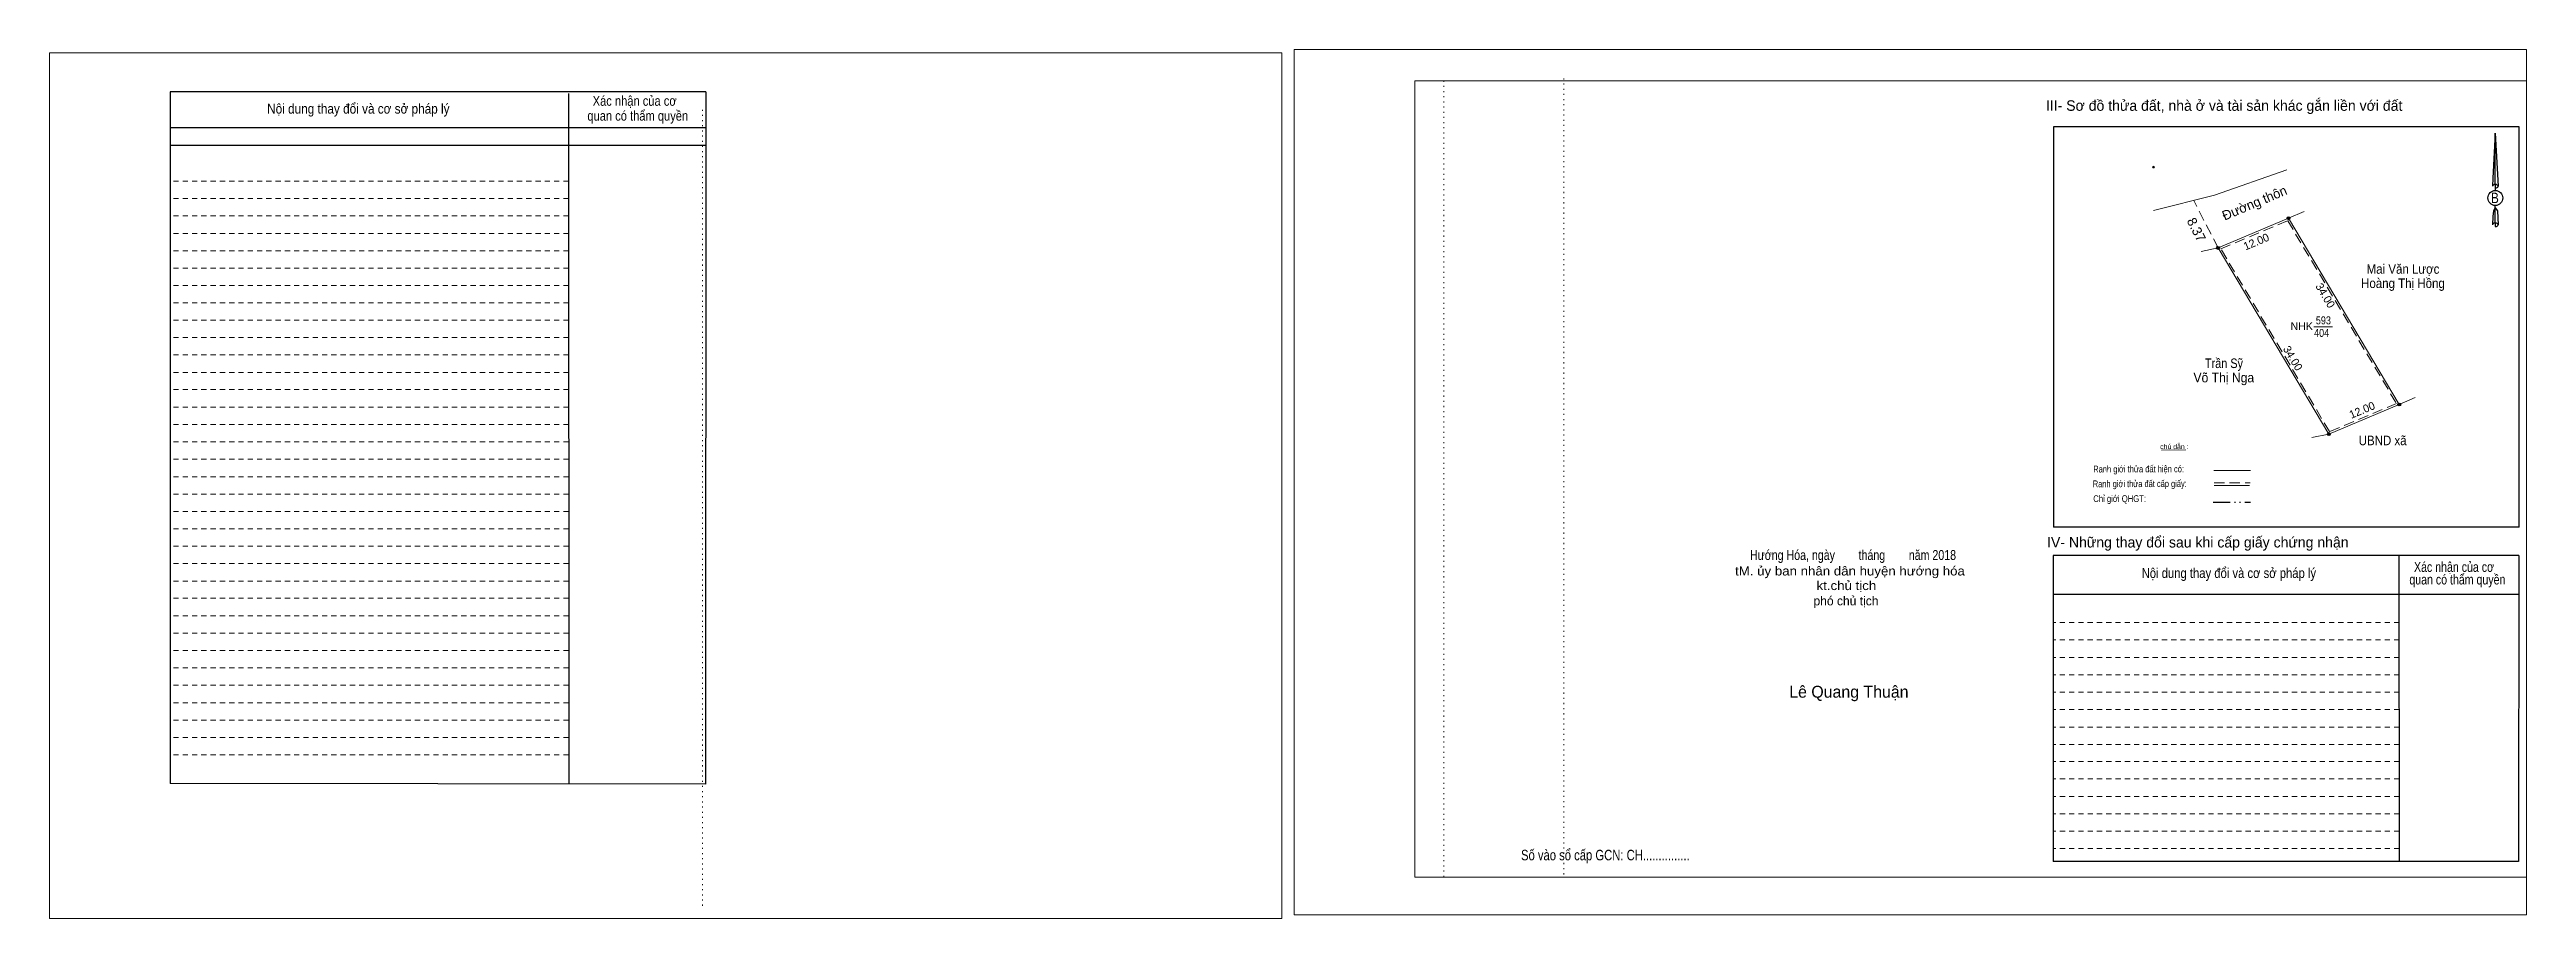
# Model space of a CAD drawing. Header units: metres. Extents: x 548271 to 548932, y 1837775 to 1837920.
# Drawn here: x 548543.1 to 548932.1, y 1837774.8 to 1837911.1 of the extents above; entities that cross this region are included whole.
import ezdxf
from ezdxf.enums import TextEntityAlignment as Align

# ---------------------------------------------------------------- set-up
doc = ezdxf.new("R2010")
doc.units = ezdxf.units.M
doc.header["$LTSCALE"] = 0.54
doc.header["$PDMODE"] = 32
doc.header["$PDSIZE"] = 0.27
for name, pattern in [('DASH_DOUBLE_DOT', [9.2, 5, -1.2, 0.3, -1.2, 0.3, -1.2]), ('DOTTED', [1.5, 0.3, -1.2]), ('MEDIUM_DASHED', [4.5, 3, -1.5]), ('SHORT_DASHED', [2.7, 1.5, -1.2])]:
    doc.linetypes.add(name, pattern=pattern)
for name, color, linetype, lineweight in [('18', 7, 'Continuous', 25), ('28', 7, 'SHORT_DASHED', 13), ('3', 7, 'Continuous', 13), ('5', 7, 'DASH_DOUBLE_DOT', 25), ('55', 7, 'Continuous', 13), ('7', 7, 'Continuous', 13), ('8', 7, 'Continuous', 13)]:
    doc.layers.add(name, color=color, linetype=linetype, lineweight=lineweight)

msp = doc.modelspace()

# ---------------------------------------------------------------- texts
at = {"layer": '18'}
for s, height, width, p in [('B', 1.629, 0.85, (548927.115, 1837887.01)), ('tM. ủy ban nhân dân huyện hướng hóa', 1.415, 1.1, (548825.83, 1837828.57)), ('Hướng Hóa, ngày        tháng        năm 2018', 1.56, 0.8, (548826.31, 1837831)), ('kt.chủ tịch', 1.415, 1.1, (548825.27, 1837826.28)), ('Số vào sổ cấp GCN: CH...............', 1.65, 0.8, (548787.415, 1837783.87))]:
    msp.add_text(s, height=height, dxfattribs=dict(at, width=width)).set_placement(p, align=Align.CENTER)
for s, height, p in [('phó chủ tịch', 1.415, (548825.205, 1837823.88)), ('Lê Quang Thuận', 1.867, (548825.66, 1837809.39))]:
    msp.add_text(s, height=height, dxfattribs=at).set_placement(p, align=Align.CENTER)
at = {"layer": '28'}
for s, height, width, p in [('Xác nhận của cơ', 1.537, 0.85, (548634.97, 1837902.28)), ('Xác nhận của cơ', 1.537, 0.85, (548634.97, 1837902.28)), ('Nội dung thay đổi và cơ sở pháp lý', 1.537, 0.9, (548591.575, 1837901.05)), ('Nội dung thay đổi và cơ sở pháp lý', 1.537, 0.9, (548591.575, 1837901.05)), (' quan có thẩm quyền', 1.537, 0.85, (548635.215, 1837899.94)), (' quan có thẩm quyền', 1.537, 0.85, (548635.215, 1837899.94)), ('Nội dung thay đổi và cơ sở pháp lý', 1.556, 0.85, (548885.335, 1837828.17)), ('Xác nhận của cơ', 1.556, 0.8, (548920.69, 1837829.13)), (' quan có thẩm quyền', 1.556, 0.8, (548920.99, 1837827.16))]:
    msp.add_text(s, height=height, dxfattribs=dict(at, width=width)).set_placement(p, align=Align.CENTER)
for s, p in [('III- Sơ đồ thửa đất, nhà ở và tài sản khác gắn liền với đất', (548884.595, 1837901.49)), ('IV- Những thay đổi sau khi cấp giấy chứng nhận', (548880.46, 1837832.96))]:
    msp.add_text(s, height=1.65, dxfattribs=at).set_placement(p, align=Align.CENTER)
at = {"layer": '55'}
for s, height, width, p in [('Ranh giới thửa đất hiện có:', 1.065, 0.8, (548871.1587, 1837844.7465)), ('Ranh giới thửa đất cấp giấy:', 1.06, 0.8, (548871.3437, 1837842.4371)), ('Chỉ giới QHGT:', 1.06, 0.85, (548868.1837, 1837840.0998))]:
    msp.add_text(s, height=height, rotation=0.135, dxfattribs=dict(at, width=width)).set_placement(p, align=Align.CENTER)
at = {"layer": '7'}
msp.add_text('chú dẫn :', height=0.7841, rotation=359.974, dxfattribs=at).set_placement((548876.7748, 1837848.3989), align=Align.CENTER)
at = {"layer": '8'}
for s, rotation, p in [('Đường thôn', 22.804, (548884.67, 1837884.25)), ('8.37', 297.137, (548878.67, 1837884.23))]:
    msp.add_text(s, height=1.5, rotation=rotation, dxfattribs=at).set_placement(p)
for s, rotation, p in [('12.00', 22.804, (548889.8728, 1837880.3742)), ('34.00', 300.773, (548899.9467, 1837872.1848)), ('34.00', 300.767, (548894.8464, 1837862.3447)), ('12.00', 22.741, (548906.4934, 1837853.952))]:
    msp.add_text(s, height=1.25, rotation=rotation, dxfattribs=at).set_placement(p, align=Align.CENTER)
for s, height, width, p in [('Mai Văn Lược', 1.5, 0.9, (548912.68, 1837875.92)), ('Hoàng Thị Hồng', 1.5, 0.9, (548912.675, 1837873.68)), ('593', 1.25, 0.85, (548900.175, 1837867.98)), ('404', 1.25, 0.85, (548899.9, 1837866.01)), ('Trần Sỹ', 1.5, 0.85, (548884.565, 1837861.12)), ('Võ Thị Nga', 1.5, 0.95, (548884.54, 1837858.88)), ('UBND xã', 1.5, 0.9, (548909.485, 1837849.01))]:
    msp.add_text(s, height=height, dxfattribs=dict(at, width=width)).set_placement(p, align=Align.CENTER)
msp.add_text('NHK', height=1.25, dxfattribs=at).set_placement((548896.785, 1837867.07), align=Align.CENTER)

# ---------------------------------------------------------------- hatches: boundary and pattern name
at = {"layer": '8'}
for points in [[(548894.9257, 1837884.62, 1), (548894.4743, 1837884.62, 1)], [(548883.8657, 1837879.97, 1), (548883.4143, 1837879.97, 1)], [(548912.3257, 1837855.4, 1), (548911.8743, 1837855.4, 1)], [(548901.2557, 1837850.76, 1), (548900.8043, 1837850.76, 1)], [(548901.2557, 1837850.76, 1), (548900.8043, 1837850.76, 1)]]:
    msp.add_hatch(color=256, dxfattribs=at).paths.add_polyline_path(points)

# ---------------------------------------------------------------- linework, layer by layer
at = {"layer": '18'}
for p, q in [((548927.17, 1837898), (548927.62, 1837889.67)), ((548927.17, 1837898), (548927.62, 1837889.67)), ((548927.17, 1837898), (548927.62, 1837889.67)), ((548926.81, 1837890.94), (548926.76, 1837889.68)), ((548927.17, 1837889.91), (548927.17, 1837889.61)), ((548927.17, 1837889.61), (548927.17, 1837889.38)), ((548927.17, 1837889.38), (548927.17, 1837889.05)), ((548927.17, 1837889.38), (548927.17, 1837889.05)), ((548927.17, 1837889.38), (548927.17, 1837889.05)), ((548927.62, 1837889.67), (548927.62, 1837889.68)), ((548927.17, 1837886.24), (548927.17, 1837886.6)), ((548927.17, 1837886.24), (548927.17, 1837886.6)), ((548927.17, 1837886.24), (548927.17, 1837886.6)), ((548927.17, 1837886.24), (548927.5, 1837885.78)), ((548927.17, 1837886.24), (548927.5, 1837885.78)), ((548927.17, 1837886.24), (548927.5, 1837885.78)), ((548927.5, 1837885.78), (548927.62, 1837883.6)), ((548927.5, 1837885.78), (548927.62, 1837883.6)), ((548927.5, 1837885.78), (548927.62, 1837883.6)), ((548927.17, 1837883.88), (548927.17, 1837883.56)), ((548927.17, 1837883.56), (548927.17, 1837883.31)), ((548927.62, 1837883.6), (548927.62, 1837883.61))]:
    msp.add_line(p, q, dxfattribs=at)
for points in [[(548927.17, 1837889.91), (548927.17, 1837898), (548926.81, 1837890.94)], [(548927.17, 1837883.88), (548927.17, 1837886.24), (548926.9, 1837885.78), (548926.81, 1837884.9), (548926.76, 1837883.61)]]:
    msp.add_lwpolyline(points, dxfattribs=at)
msp.add_ellipse((548927.187, 1837887.8118), major_axis=(0, 1.1864), ratio=0.983453, dxfattribs=at)
for centre, start_param, end_param in [((548927.1874, 1837889.64), 1.57079633, 3.07445202), ((548927.1874, 1837889.64), 0.06714063, 1.57079633), ((548927.1874, 1837889.64), 4.71238898, 6.28318531), ((548927.1874, 1837883.5847), 2.49106941, 3.07427841), ((548927.1874, 1837883.5847), 1.57079633, 2.49106941), ((548927.1874, 1837883.5847), 0.06714063, 1.57079633), ((548927.1874, 1837883.5847), 4.71238898, 6.28318531)]:
    msp.add_ellipse(centre, major_axis=(0.4277, 0), ratio=0.655448, start_param=start_param, end_param=end_param, dxfattribs=at)
at = {"layer": '28', "linetype": 'Continuous', "lineweight": 25}
for p, q in [((548646.17, 1837904.48), (548562, 1837904.48)), ((548624.59, 1837904.19), (548624.63, 1837795.87)), ((548646.17, 1837904.48), (548646.1, 1837795.8)), ((548646.17, 1837898.8), (548562.11, 1837898.8)), ((548646.17, 1837898.8), (548562.11, 1837898.8)), ((548646.17, 1837896.07), (548562.11, 1837896.07)), ((548930.93, 1837836.14), (548857.81, 1837836.14)), ((548912.05, 1837831.69), (548912.09, 1837783.7)), ((548930.86, 1837831.69), (548930.83, 1837783.7)), ((548930.83, 1837825.6), (548857.76, 1837825.6)), ((548646.1, 1837795.8), (548562, 1837795.92)), ((548930.83, 1837783.7), (548857.76, 1837783.7))]:
    msp.add_line(p, q, dxfattribs=at)
at = {"layer": '28'}
for p, q in [((548624.59, 1837890.46), (548562, 1837890.46)), ((548624.59, 1837887.72), (548562, 1837887.72)), ((548624.59, 1837885.02), (548562, 1837885.02)), ((548624.59, 1837882.24), (548562, 1837882.24)), ((548624.59, 1837879.53), (548562, 1837879.53)), ((548624.59, 1837876.8), (548562, 1837876.8)), ((548624.59, 1837874.07), (548562, 1837874.07)), ((548624.59, 1837871.35), (548562, 1837871.35)), ((548624.59, 1837868.62), (548562, 1837868.62)), ((548624.59, 1837865.89), (548562, 1837865.89)), ((548624.59, 1837863.18), (548562, 1837863.18)), ((548624.59, 1837860.43), (548562, 1837860.43)), ((548624.59, 1837857.73), (548562, 1837857.73)), ((548624.59, 1837855), (548562, 1837855)), ((548624.59, 1837852.26), (548562, 1837852.26)), ((548624.59, 1837849.56), (548562, 1837849.56)), ((548624.59, 1837846.8), (548562, 1837846.8)), ((548624.59, 1837844.07), (548562, 1837844.07)), ((548624.59, 1837841.34), (548562, 1837841.34)), ((548624.59, 1837838.61), (548562, 1837838.61)), ((548624.59, 1837835.88), (548562, 1837835.88)), ((548624.59, 1837833.15), (548562, 1837833.15)), ((548624.59, 1837830.43), (548562, 1837830.43)), ((548624.59, 1837827.69), (548562, 1837827.69)), ((548624.59, 1837824.99), (548562, 1837824.99)), ((548624.59, 1837822.23), (548562, 1837822.23)), ((548624.59, 1837819.54), (548562, 1837819.54)), ((548912.08, 1837821.19), (548857.76, 1837821.19)), ((548912.08, 1837818.45), (548857.76, 1837818.45)), ((548624.59, 1837816.78), (548562, 1837816.78)), ((548912.08, 1837815.72), (548857.76, 1837815.72)), ((548624.59, 1837814.07), (548562, 1837814.07)), ((548624.59, 1837811.34), (548562, 1837811.34)), ((548912.08, 1837813), (548857.76, 1837813)), ((548624.59, 1837808.59), (548562, 1837808.59)), ((548912.08, 1837810.27), (548857.76, 1837810.27)), ((548912.08, 1837807.53), (548857.76, 1837807.53)), ((548624.59, 1837805.88), (548562, 1837805.88)), ((548624.59, 1837803.14), (548562, 1837803.14)), ((548912.08, 1837804.78), (548857.76, 1837804.78)), ((548624.59, 1837800.4), (548562, 1837800.4)), ((548912.09, 1837802.07), (548857.76, 1837802.07)), ((548912.09, 1837799.36), (548857.76, 1837799.36)), ((548912.09, 1837796.64), (548857.76, 1837796.64)), ((548912.09, 1837793.9), (548857.76, 1837793.9)), ((548912.09, 1837791.16), (548857.76, 1837791.16)), ((548912.09, 1837788.45), (548857.76, 1837788.45)), ((548912.09, 1837785.73), (548857.76, 1837785.73))]:
    msp.add_line(p, q, dxfattribs=at)
at = {"layer": '28', "linetype": 'Continuous', "lineweight": 25}
for points in [[(548646.17, 1837904.48), (548562, 1837904.48), (548562, 1837795.92)], [(548930.93, 1837836.14), (548930.93, 1837898.97), (548857.81, 1837898.97), (548857.81, 1837836.14)], [(548930.86, 1837831.69), (548857.76, 1837831.69), (548857.76, 1837783.7)]]:
    msp.add_lwpolyline(points, dxfattribs=at)
at = {"layer": '3'}
for p, q in [((548757.5, 1837906.2), (548932.07, 1837906.2)), ((548757.5, 1837781.24), (548757.5, 1837906.2)), ((548932.07, 1837906.2), (548932.07, 1837780.2)), ((548757.5, 1837781.24), (548932.07, 1837781.24))]:
    msp.add_line(p, q, dxfattribs=at)
at = {"layer": '3', "linetype": 'DOTTED'}
for p, q in [((548762.03, 1837906.2), (548762.03, 1837781.24)), ((548780.87, 1837906.57), (548780.87, 1837781.6)), ((548645.62, 1837901.65), (548645.62, 1837776.7))]:
    msp.add_line(p, q, dxfattribs=at)
at = {"layer": '3'}
for points in [[(548543.08, 1837774.75), (548736.61, 1837774.75), (548736.61, 1837910.59), (548543.08, 1837910.59)], [(548543.08, 1837910.59), (548736.61, 1837910.59), (548736.61, 1837774.75), (548543.08, 1837774.75)], [(548543.08, 1837774.75), (548736.61, 1837774.75), (548736.61, 1837910.59), (548543.08, 1837910.59)], [(548738.53, 1837775.31), (548932.07, 1837775.31), (548932.07, 1837911.1), (548738.53, 1837911.1)]]:
    msp.add_lwpolyline(points, close=True, dxfattribs=at)
msp.add_lwpolyline([(548764.57, 1837906.2), (548932.07, 1837906.2), (548932.07, 1837781.24), (548764.57, 1837781.24)], dxfattribs=at)
at = {"layer": '5'}
msp.add_line((548882.86, 1837840.06), (548888.75, 1837840.06), dxfattribs=at)
at = {"layer": '55'}
for p, q in [((548882.99, 1837845.02), (548888.75, 1837845.02)), ((548883.04, 1837842.7), (548888.56, 1837842.7)), ((548883.04, 1837842.7), (548888.56, 1837842.7))]:
    msp.add_line(p, q, dxfattribs=at)
at = {"layer": '55', "linetype": 'MEDIUM_DASHED'}
msp.add_line((548883.02, 1837843.1), (548888.68, 1837843.1), dxfattribs=at)
at = {"layer": '7'}
msp.add_line((548874.76, 1837848.25), (548878.56, 1837848.31), dxfattribs=at)
at = {"layer": '8', "linetype": 'MEDIUM_DASHED'}
msp.add_line((548883.64, 1837879.97), (548879.82, 1837887.42), dxfattribs=at)
at = {"layer": '8'}
for p, q in [((548894.7, 1837884.62), (548897.18, 1837885.71)), ((548883.64, 1837879.97), (548880.99, 1837879.42)), ((548898.69, 1837867.59), (548901.63, 1837867.57)), ((548912.1, 1837855.4), (548914.58, 1837856.5)), ((548901.03, 1837850.76), (548898.38, 1837850.21))]:
    msp.add_line(p, q, dxfattribs=at)
msp.add_lwpolyline([(548894.42, 1837892.22), (548883.1, 1837888.23), (548873.5, 1837885.85)], dxfattribs=at)
for points in [[(548901.03, 1837850.76), (548883.64, 1837879.97), (548894.7, 1837884.62), (548912.1, 1837855.4)], [(548894.7, 1837884.62), (548912.1, 1837855.4), (548901.03, 1837850.76), (548883.64, 1837879.97)]]:
    msp.add_lwpolyline(points, close=True, dxfattribs=at)
at = {"layer": '8', "linetype": 'MEDIUM_DASHED'}
msp.add_lwpolyline([(548901.15, 1837851.14), (548884.07, 1837879.83), (548894.58, 1837884.24), (548911.67, 1837855.54)], close=True, dxfattribs=at)
at = {"layer": '8', "lineweight": 25}
for centre in [(548894.7, 1837884.62), (548883.64, 1837879.97), (548912.1, 1837855.4), (548901.03, 1837850.76), (548901.03, 1837850.76)]:
    msp.add_circle(centre, 0.2257, dxfattribs=at)
at = {"layer": '8'}
msp.add_point((548873.5, 1837892.66), dxfattribs=at)

msp.set_redraw_order([(e.dxf.handle, doc.entitydb.next_handle()) for e in msp.query("TEXT MTEXT ATTDEF DIMENSION ARC_DIMENSION")])  # texts and dimensions are drawn at this point

doc.saveas('drawing.dxf')
